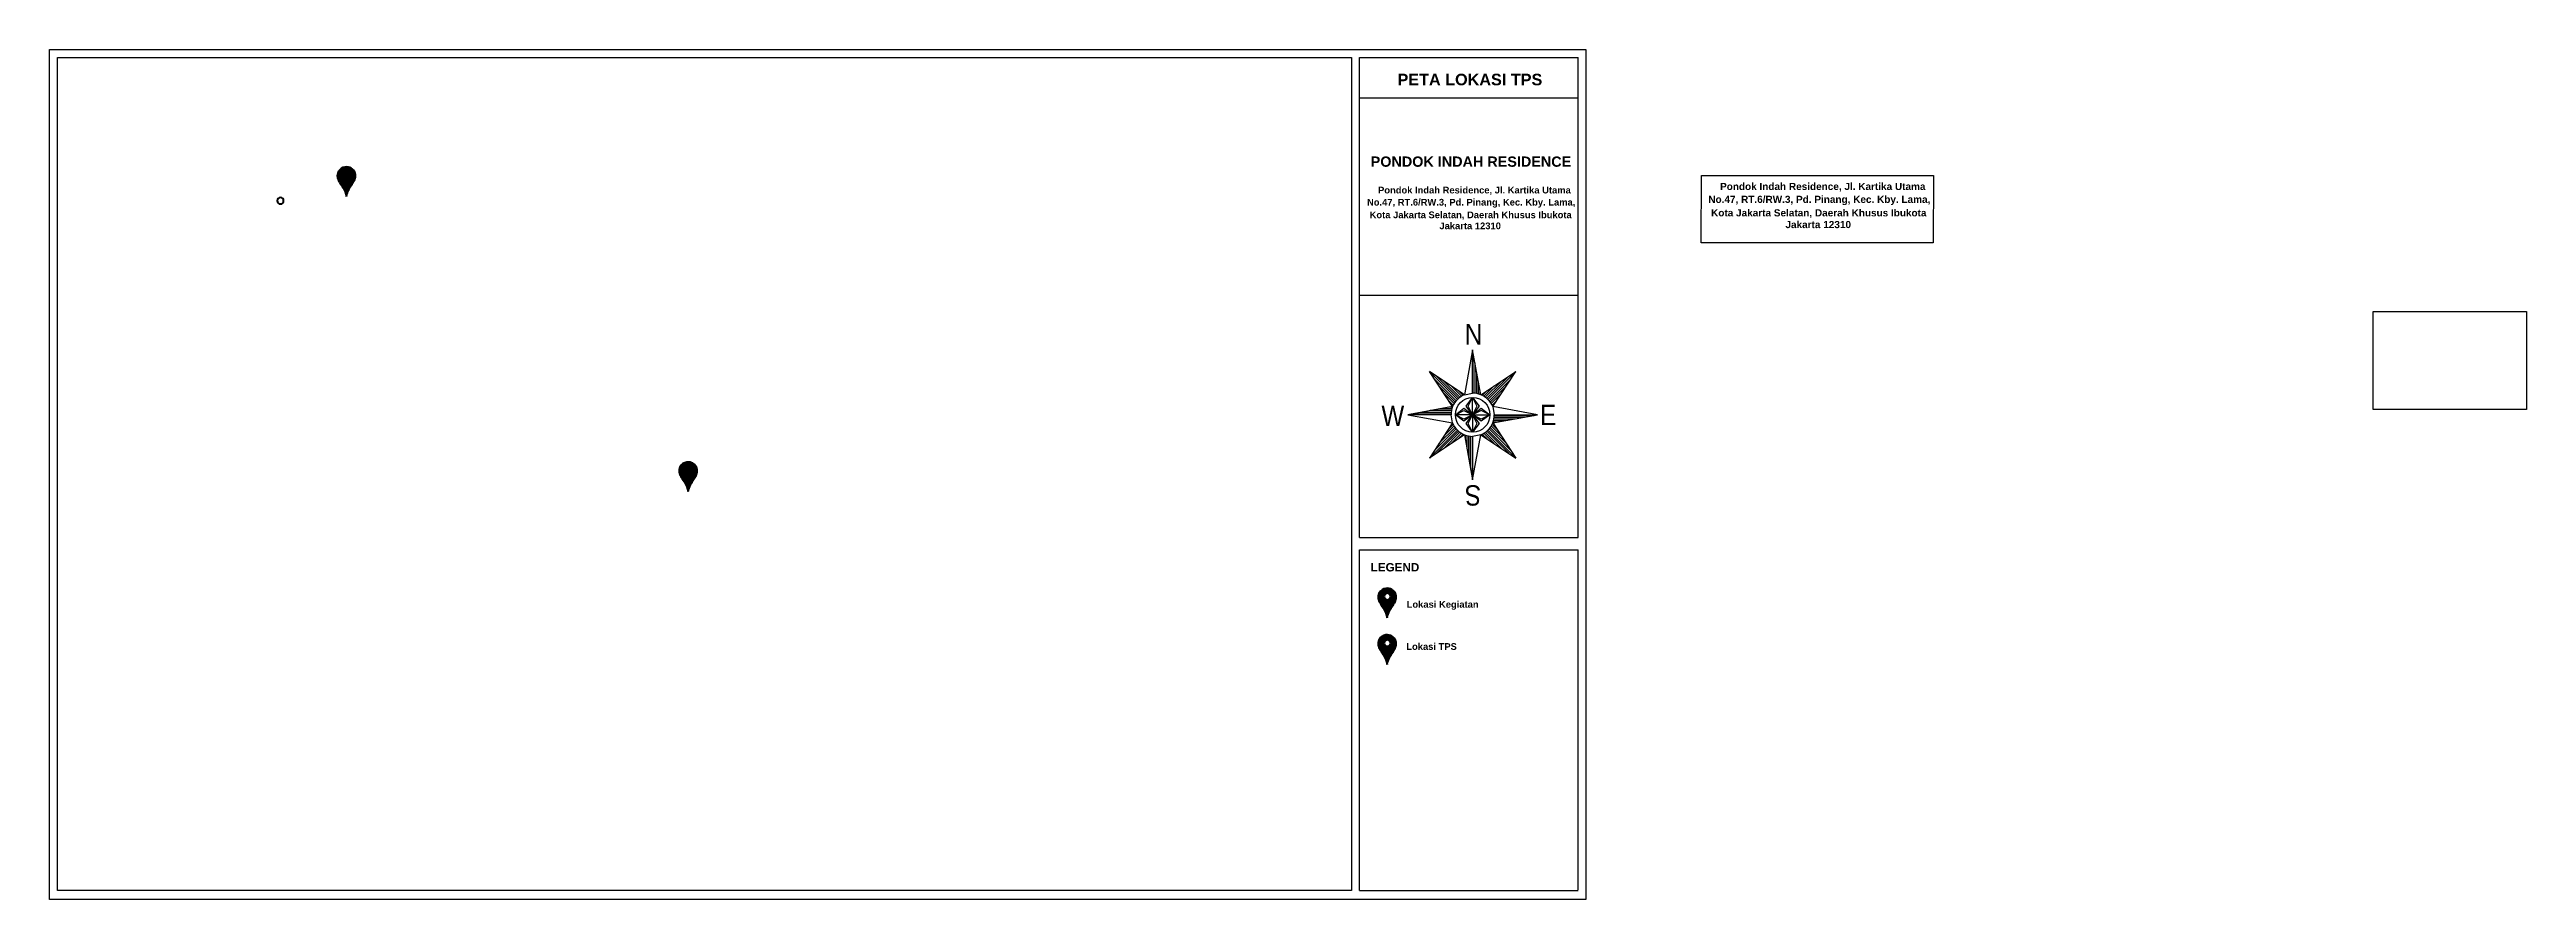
# Model space of a CAD drawing. Header units: millimetres. Extents: x -301641 to 1761893, y -305234 to 309597.
# Drawn here: x 76494 to 378884, y 78044 to 181880 of the extents above; entities that cross this region are included whole.
import ezdxf

# ---------------------------------------------------------------- set-up
doc = ezdxf.new("R2010")
doc.units = ezdxf.units.MM
doc.header["$MEASUREMENT"] = 0
doc.linetypes.add('PHANTOM2', pattern=[1.25, 0.625, -0.125, 0.125, -0.125, 0.125, -0.125])
doc.linetypes.add('PTS_EXT', pattern=[999999, 0, -999999])
doc.layers.add('A-TEXT-3', color=7, linetype='Continuous', lineweight=5)
for name, color, linetype in [('Batas Wilayah', 7, 'PHANTOM2'), ('ceco.net 339', 7, 'Continuous'), ('KOP-A3-SD-ST', 5, 'Continuous')]:
    doc.layers.add(name, color=color, linetype=linetype)
doc.styles.add('PED', font='SASB____.pfb', dxfattribs={"width": 0.9, "height": 0.4})
doc.styles.get("Standard").update_dxf_attribs({"font": 'arial.ttf'})
picture_1 = doc.add_image_def('image3.jpg', size_in_pixel=(375, 240))

msp = doc.modelspace()

# ---------------------------------------------------------------- texts
at = {"linetype": 'Continuous', "width": 0.85}
for s, rotation, p in [('N', 0, (249275, 145842)), ('S', 180, (251258, 128657))]:
    msp.add_text(s, height=2488, rotation=rotation, dxfattribs=at).set_placement(p)
for s, p in [('W', (239095, 135901)), ('E', (258469, 135996))]:
    msp.add_text(s, height=2488, dxfattribs=at).set_placement(p)
at = {"layer": 'A-TEXT-3', "color": 4, "linetype": 'Continuous', "style": 'PED'}
msp.add_text('PETA LOKASI TPS', height=1414.77, dxfattribs=at).set_placement((241056, 177505))
at = {"layer": 'A-TEXT-3', "color": 7, "linetype": 'Continuous', "style": 'PED'}
for s, height, p in [('PONDOK INDAH RESIDENCE', 1256.74, (237784, 167555)), ('No.47, RT.6/RW.3, Pd. Pinang, Kec. Kby. Lama,', 819.23, (237336, 162816)), ('Pondok Indah Residence, Jl. Kartika Utama ', 819.23, (238683, 164296)), ('No.47, RT.6/RW.3, Pd. Pinang, Kec. Kby. Lama,', 873.18, (279001, 163139)), ('Pondok Indah Residence, Jl. Kartika Utama ', 873.18, (280437, 164716)), (' Kota Jakarta Selatan, Daerah Khusus Ibukota ', 819.23, (237336, 161271)), ('Jakarta 12310', 819.23, (246172, 159926)), (' Kota Jakarta Selatan, Daerah Khusus Ibukota ', 873.18, (279001, 161492)), ('Jakarta 12310', 873.18, (288419, 160059)), ('LEGEND', 1020.2, (237784, 118120)), ('Lokasi Kegiatan', 819.23, (242180, 113688)), ('Lokasi TPS', 819.2, (242132, 108539))]:
    msp.add_text(s, height=height, dxfattribs=at).set_placement(p)

# ---------------------------------------------------------------- hatches: boundary and pattern name
h = msp.add_hatch(color=2)
h.dxf.hatch_style = 1
edge = h.paths.add_edge_path()
edge.add_spline(control_points=[(113694, 165891), (113734, 165974), (113779, 166051), (113806, 166143)], knot_values=[10, 10, 10, 10, 11, 11, 11, 11], degree=3, periodic=0)
edge.add_spline(control_points=[(113806, 166143), (113834, 166235), (113853, 166345), (113850, 166464)], knot_values=[9, 9, 9, 9, 10, 10, 10, 10], degree=3, periodic=0)
edge.add_spline(control_points=[(113850, 166464), (113845, 166696), (113779, 166874), (113682, 167024)], knot_values=[8, 8, 8, 8, 9, 9, 9, 9], degree=3, periodic=0)
edge.add_spline(control_points=[(113682, 167024), (113590, 167168), (113469, 167291), (113312, 167382)], knot_values=[7, 7, 7, 7, 8, 8, 8, 8], degree=3, periodic=0)
edge.add_spline(control_points=[(113312, 167382), (113120, 167495), (112850, 167568), (112561, 167525)], knot_values=[6, 6, 6, 6, 7, 7, 7, 7], degree=3, periodic=0)
edge.add_spline(control_points=[(112561, 167525), (112208, 167471), (111945, 167269), (111788, 167022)], knot_values=[5, 5, 5, 5, 6, 6, 6, 6], degree=3, periodic=0)
edge.add_spline(control_points=[(111788, 167022), (111693, 166872), (111627, 166688), (111622, 166460)], knot_values=[4, 4, 4, 4, 5, 5, 5, 5], degree=3, periodic=0)
edge.add_spline(control_points=[(111622, 166460), (111618, 166225), (111690, 166045), (111780, 165889)], knot_values=[3, 3, 3, 3, 4, 4, 4, 4], degree=3, periodic=0)
edge.add_spline(control_points=[(111780, 165889), (111825, 165811), (111866, 165732), (111912, 165657)], knot_values=[2, 2, 2, 2, 3, 3, 3, 3], degree=3, periodic=0)
edge.add_spline(control_points=[(111912, 165657), (112053, 165432), (112204, 165218), (112335, 164986)], knot_values=[1, 1, 1, 1, 2, 2, 2, 2], degree=3, periodic=0)
edge.add_spline(control_points=[(112335, 164986), (112511, 164673), (112657, 164336), (112739, 163931)], knot_values=[0, 0, 0, 0, 1, 1, 1, 1], degree=3, periodic=0)
edge.add_spline(control_points=[(112739, 163931), (112859, 164546), (113131, 164995), (113422, 165435)], knot_values=[12, 12, 12, 12, 13, 13, 13, 13], degree=3, periodic=0)
edge.add_spline(control_points=[(113422, 165435), (113520, 165582), (113617, 165730), (113694, 165891)], knot_values=[11, 11, 11, 11, 12, 12, 12, 12], degree=3, periodic=0)
edge = h.paths.add_edge_path(flags=16)
edge.add_spline(control_points=[(113140, 166528), (113140, 166313), (112965, 166138), (112749, 166138)], knot_values=[1, 1, 1, 1, 2, 2, 2, 2], degree=3, periodic=0)
edge.add_spline(control_points=[(112749, 166138), (112534, 166138), (112359, 166313), (112359, 166528)], knot_values=[2, 2, 2, 2, 3, 3, 3, 3], degree=3, periodic=0)
edge.add_spline(control_points=[(112359, 166528), (112359, 166744), (112534, 166919), (112749, 166919)], knot_values=[3, 3, 3, 3, 4, 4, 4, 4], degree=3, periodic=0)
edge.add_spline(control_points=[(112749, 166919), (112965, 166919), (113140, 166744), (113140, 166528)], knot_values=[0, 0, 0, 0, 1, 1, 1, 1], degree=3, periodic=0)
h = msp.add_hatch(color=256)
h.dxf.hatch_style = 1
edge = h.paths.add_edge_path()
edge.add_spline(control_points=[(112749, 166138), (112965, 166138), (113140, 166313), (113140, 166528)], knot_values=[1, 1, 1, 1, 2, 2, 2, 2], degree=3, periodic=0)
edge.add_spline(control_points=[(113140, 166528), (113140, 166744), (112965, 166919), (112749, 166919)], knot_values=[0, 0, 0, 0, 1, 1, 1, 1], degree=3, periodic=0)
edge.add_spline(control_points=[(112749, 166919), (112534, 166919), (112359, 166744), (112359, 166528)], knot_values=[3, 3, 3, 3, 4, 4, 4, 4], degree=3, periodic=0)
edge.add_spline(control_points=[(112359, 166528), (112359, 166313), (112534, 166138), (112749, 166138)], knot_values=[2, 2, 2, 2, 3, 3, 3, 3], degree=3, periodic=0)
at = {"true_color": 0xed1f24}
h = msp.add_hatch(color=240, dxfattribs=at)
h.dxf.hatch_style = 1
edge = h.paths.add_edge_path()
edge.add_spline(control_points=[(155420, 129837), (155460, 129919), (155505, 129996), (155532, 130089)], knot_values=[10, 10, 10, 10, 11, 11, 11, 11], degree=3, periodic=0)
edge.add_spline(control_points=[(155532, 130089), (155560, 130180), (155579, 130290), (155576, 130409)], knot_values=[9, 9, 9, 9, 10, 10, 10, 10], degree=3, periodic=0)
edge.add_spline(control_points=[(155576, 130409), (155571, 130641), (155505, 130819), (155408, 130970)], knot_values=[8, 8, 8, 8, 9, 9, 9, 9], degree=3, periodic=0)
edge.add_spline(control_points=[(155408, 130970), (155316, 131114), (155195, 131236), (155038, 131328)], knot_values=[7, 7, 7, 7, 8, 8, 8, 8], degree=3, periodic=0)
edge.add_spline(control_points=[(155038, 131328), (154846, 131440), (154576, 131514), (154287, 131470)], knot_values=[6, 6, 6, 6, 7, 7, 7, 7], degree=3, periodic=0)
edge.add_spline(control_points=[(154287, 131470), (153934, 131417), (153671, 131215), (153514, 130968)], knot_values=[5, 5, 5, 5, 6, 6, 6, 6], degree=3, periodic=0)
edge.add_spline(control_points=[(153514, 130968), (153419, 130818), (153353, 130634), (153348, 130405)], knot_values=[4, 4, 4, 4, 5, 5, 5, 5], degree=3, periodic=0)
edge.add_spline(control_points=[(153348, 130405), (153344, 130171), (153416, 129990), (153506, 129835)], knot_values=[3, 3, 3, 3, 4, 4, 4, 4], degree=3, periodic=0)
edge.add_spline(control_points=[(153506, 129835), (153551, 129757), (153592, 129677), (153638, 129602)], knot_values=[2, 2, 2, 2, 3, 3, 3, 3], degree=3, periodic=0)
edge.add_spline(control_points=[(153638, 129602), (153779, 129378), (153930, 129164), (154061, 128932)], knot_values=[1, 1, 1, 1, 2, 2, 2, 2], degree=3, periodic=0)
edge.add_spline(control_points=[(154061, 128932), (154237, 128619), (154383, 128282), (154465, 127877)], knot_values=[0, 0, 0, 0, 1, 1, 1, 1], degree=3, periodic=0)
edge.add_spline(control_points=[(154465, 127877), (154585, 128491), (154857, 128940), (155148, 129380)], knot_values=[12, 12, 12, 12, 13, 13, 13, 13], degree=3, periodic=0)
edge.add_spline(control_points=[(155148, 129380), (155246, 129528), (155343, 129675), (155420, 129837)], knot_values=[11, 11, 11, 11, 12, 12, 12, 12], degree=3, periodic=0)
edge = h.paths.add_edge_path(flags=16)
edge.add_spline(control_points=[(154866, 130474), (154866, 130258), (154691, 130083), (154475, 130083)], knot_values=[1, 1, 1, 1, 2, 2, 2, 2], degree=3, periodic=0)
edge.add_spline(control_points=[(154475, 130083), (154260, 130083), (154085, 130258), (154085, 130474)], knot_values=[2, 2, 2, 2, 3, 3, 3, 3], degree=3, periodic=0)
edge.add_spline(control_points=[(154085, 130474), (154085, 130689), (154260, 130864), (154475, 130864)], knot_values=[3, 3, 3, 3, 4, 4, 4, 4], degree=3, periodic=0)
edge.add_spline(control_points=[(154475, 130864), (154691, 130864), (154866, 130689), (154866, 130474)], knot_values=[0, 0, 0, 0, 1, 1, 1, 1], degree=3, periodic=0)
h = msp.add_hatch()
h.set_pattern_fill('ANSI31', color=256)
h.set_pattern_definition([(45, (-85337.93909, 29192.94184), (-0.08838834765, 0.08838834765), [])])
edge = h.paths.add_edge_path()
edge.add_spline(control_points=[(154866, 130474), (154866, 130689), (154691, 130864), (154475, 130864)], knot_values=[0, 0, 0, 0, 1, 1, 1, 1], degree=3, periodic=0)
edge.add_spline(control_points=[(154475, 130864), (154260, 130864), (154085, 130689), (154085, 130474)], knot_values=[3, 3, 3, 3, 4, 4, 4, 4], degree=3, periodic=0)
edge.add_spline(control_points=[(154085, 130474), (154085, 130258), (154260, 130083), (154475, 130083)], knot_values=[2, 2, 2, 2, 3, 3, 3, 3], degree=3, periodic=0)
edge.add_spline(control_points=[(154475, 130083), (154691, 130083), (154866, 130258), (154866, 130474)], knot_values=[1, 1, 1, 1, 2, 2, 2, 2], degree=3, periodic=0)
h = msp.add_hatch(color=240, dxfattribs=at)
h.dxf.hatch_style = 1
edge = h.paths.add_edge_path()
edge.add_spline(control_points=[(240486, 113965), (240583, 114112), (240681, 114260), (240758, 114421)], knot_values=[11, 11, 11, 11, 12, 12, 12, 12], degree=3, periodic=0)
edge.add_spline(control_points=[(240758, 114421), (240798, 114504), (240843, 114581), (240870, 114673)], knot_values=[10, 10, 10, 10, 11, 11, 11, 11], degree=3, periodic=0)
edge.add_spline(control_points=[(240870, 114673), (240898, 114765), (240917, 114875), (240914, 114994)], knot_values=[9, 9, 9, 9, 10, 10, 10, 10], degree=3, periodic=0)
edge.add_spline(control_points=[(240914, 114994), (240909, 115226), (240843, 115404), (240746, 115554)], knot_values=[8, 8, 8, 8, 9, 9, 9, 9], degree=3, periodic=0)
edge.add_spline(control_points=[(240746, 115554), (240654, 115699), (240533, 115821), (240376, 115913)], knot_values=[7, 7, 7, 7, 8, 8, 8, 8], degree=3, periodic=0)
edge.add_spline(control_points=[(240376, 115913), (240184, 116025), (239914, 116098), (239625, 116055)], knot_values=[6, 6, 6, 6, 7, 7, 7, 7], degree=3, periodic=0)
edge.add_spline(control_points=[(239625, 116055), (239272, 116002), (239009, 115799), (238852, 115552)], knot_values=[5, 5, 5, 5, 6, 6, 6, 6], degree=3, periodic=0)
edge.add_spline(control_points=[(238852, 115552), (238757, 115402), (238691, 115219), (238686, 114990)], knot_values=[4, 4, 4, 4, 5, 5, 5, 5], degree=3, periodic=0)
edge.add_spline(control_points=[(238686, 114990), (238681, 114755), (238754, 114575), (238844, 114419)], knot_values=[3, 3, 3, 3, 4, 4, 4, 4], degree=3, periodic=0)
edge.add_spline(control_points=[(238844, 114419), (238889, 114341), (238930, 114262), (238976, 114187)], knot_values=[2, 2, 2, 2, 3, 3, 3, 3], degree=3, periodic=0)
edge.add_spline(control_points=[(238976, 114187), (239117, 113962), (239268, 113748), (239399, 113516)], knot_values=[1, 1, 1, 1, 2, 2, 2, 2], degree=3, periodic=0)
edge.add_spline(control_points=[(239399, 113516), (239575, 113204), (239721, 112866), (239803, 112461)], knot_values=[0, 0, 0, 0, 1, 1, 1, 1], degree=3, periodic=0)
edge.add_spline(control_points=[(239803, 112461), (239923, 113076), (240195, 113525), (240486, 113965)], knot_values=[12, 12, 12, 12, 13, 13, 13, 13], degree=3, periodic=0)
edge = h.paths.add_edge_path(flags=16)
edge.add_spline(control_points=[(240203, 115058), (240203, 114843), (240029, 114668), (239813, 114668)], knot_values=[1, 1, 1, 1, 2, 2, 2, 2], degree=3, periodic=0)
edge.add_spline(control_points=[(239813, 114668), (239597, 114668), (239423, 114843), (239423, 115058)], knot_values=[2, 2, 2, 2, 3, 3, 3, 3], degree=3, periodic=0)
edge.add_spline(control_points=[(239423, 115058), (239423, 115274), (239597, 115449), (239813, 115449)], knot_values=[3, 3, 3, 3, 4, 4, 4, 4], degree=3, periodic=0)
edge.add_spline(control_points=[(239813, 115449), (240029, 115449), (240203, 115274), (240203, 115058)], knot_values=[0, 0, 0, 0, 1, 1, 1, 1], degree=3, periodic=0)
h = msp.add_hatch(color=2)
h.dxf.hatch_style = 1
edge = h.paths.add_edge_path()
edge.add_spline(control_points=[(240758, 108727), (240798, 108810), (240843, 108887), (240870, 108979)], knot_values=[10, 10, 10, 10, 11, 11, 11, 11], degree=3, periodic=0)
edge.add_spline(control_points=[(240870, 108979), (240898, 109071), (240917, 109181), (240914, 109300)], knot_values=[9, 9, 9, 9, 10, 10, 10, 10], degree=3, periodic=0)
edge.add_spline(control_points=[(240914, 109300), (240909, 109532), (240843, 109710), (240746, 109860)], knot_values=[8, 8, 8, 8, 9, 9, 9, 9], degree=3, periodic=0)
edge.add_spline(control_points=[(240746, 109860), (240654, 110005), (240533, 110127), (240376, 110219)], knot_values=[7, 7, 7, 7, 8, 8, 8, 8], degree=3, periodic=0)
edge.add_spline(control_points=[(240376, 110219), (240184, 110331), (239914, 110404), (239625, 110361)], knot_values=[6, 6, 6, 6, 7, 7, 7, 7], degree=3, periodic=0)
edge.add_spline(control_points=[(239625, 110361), (239272, 110308), (239009, 110105), (238852, 109858)], knot_values=[5, 5, 5, 5, 6, 6, 6, 6], degree=3, periodic=0)
edge.add_spline(control_points=[(238852, 109858), (238757, 109708), (238691, 109525), (238686, 109296)], knot_values=[4, 4, 4, 4, 5, 5, 5, 5], degree=3, periodic=0)
edge.add_spline(control_points=[(238686, 109296), (238681, 109062), (238754, 108881), (238844, 108725)], knot_values=[3, 3, 3, 3, 4, 4, 4, 4], degree=3, periodic=0)
edge.add_spline(control_points=[(238844, 108725), (238889, 108647), (238930, 108568), (238976, 108493)], knot_values=[2, 2, 2, 2, 3, 3, 3, 3], degree=3, periodic=0)
edge.add_spline(control_points=[(238976, 108493), (239117, 108268), (239268, 108054), (239399, 107822)], knot_values=[1, 1, 1, 1, 2, 2, 2, 2], degree=3, periodic=0)
edge.add_spline(control_points=[(239399, 107822), (239575, 107510), (239721, 107173), (239803, 106767)], knot_values=[0, 0, 0, 0, 1, 1, 1, 1], degree=3, periodic=0)
edge.add_spline(control_points=[(239803, 106767), (239923, 107382), (240195, 107831), (240486, 108271)], knot_values=[12, 12, 12, 12, 13, 13, 13, 13], degree=3, periodic=0)
edge.add_spline(control_points=[(240486, 108271), (240583, 108418), (240681, 108566), (240758, 108727)], knot_values=[11, 11, 11, 11, 12, 12, 12, 12], degree=3, periodic=0)
edge = h.paths.add_edge_path(flags=16)
edge.add_spline(control_points=[(240203, 109364), (240203, 109149), (240029, 108974), (239813, 108974)], knot_values=[1, 1, 1, 1, 2, 2, 2, 2], degree=3, periodic=0)
edge.add_spline(control_points=[(239813, 108974), (239597, 108974), (239423, 109149), (239423, 109364)], knot_values=[2, 2, 2, 2, 3, 3, 3, 3], degree=3, periodic=0)
edge.add_spline(control_points=[(239423, 109364), (239423, 109580), (239597, 109755), (239813, 109755)], knot_values=[3, 3, 3, 3, 4, 4, 4, 4], degree=3, periodic=0)
edge.add_spline(control_points=[(239813, 109755), (240029, 109755), (240203, 109580), (240203, 109364)], knot_values=[0, 0, 0, 0, 1, 1, 1, 1], degree=3, periodic=0)

# ---------------------------------------------------------------- linework, layer by layer
at = {"linetype": 'Continuous'}
for p, q in [((251229, 139710), (250233, 145192)), ((250233, 139905), (250233, 145192)), ((249236, 139710), (244946, 142548)), ((247784, 138258), (244946, 142548)), ((248363, 139131), (244946, 142548)), ((250312, 139903), (250312, 144755)), ((250523, 139889), (250523, 143592)), ((250735, 139856), (250735, 142429)), ((251229, 139710), (255519, 142548)), ((252102, 139131), (255519, 142548)), ((252681, 138258), (255519, 142548)), ((248220, 138975), (245530, 141664)), ((248519, 139274), (245829, 141963)), ((248088, 138807), (246115, 140780)), ((247969, 138627), (246700, 139897)), ((248686, 139405), (246713, 141378)), ((248867, 139524), (247597, 140794)), ((249060, 139630), (248481, 140209)), ((249439, 138319), (250233, 139376)), ((249704, 138319), (250233, 139376)), ((250233, 139376), (251026, 138319)), ((250946, 139806), (250946, 141266)), ((251158, 139738), (251158, 140103)), ((251405, 139630), (251984, 140209)), ((251599, 139524), (252868, 140794)), ((251779, 139405), (253752, 141378)), ((251946, 139274), (254636, 141963)), ((252245, 138975), (254935, 141664)), ((252377, 138807), (254350, 140780)), ((252496, 138627), (253765, 139897)), ((247784, 138258), (242302, 137261)), ((247589, 137261), (242302, 137261)), ((247590, 137341), (242738, 137341)), ((247605, 137552), (243901, 137552)), ((247784, 136265), (244946, 131974)), ((247637, 137763), (245065, 137763)), ((247687, 137975), (246228, 137975)), ((247863, 138434), (247285, 139012)), ((247863, 136089), (247285, 135510)), ((247756, 138186), (247391, 138186)), ((248118, 137261), (249175, 138054)), ((249175, 136733), (248118, 137261)), ((249175, 136468), (248118, 137261)), ((249175, 138054), (250233, 137261)), ((250233, 137261), (249175, 136733)), ((250233, 137261), (249175, 136468)), ((250233, 137261), (249439, 138319)), ((249439, 136204), (250233, 137261)), ((250233, 135147), (249439, 136204)), ((250233, 137261), (249704, 138319)), ((251026, 138319), (250233, 137261)), ((250233, 137261), (251290, 138054)), ((251290, 137790), (250233, 137261)), ((250233, 137261), (250761, 136204)), ((250233, 137261), (251026, 136204)), ((251290, 136468), (250233, 137261)), ((250761, 136204), (250233, 135147)), ((251026, 136204), (250233, 135147)), ((251290, 138054), (252347, 137261)), ((252347, 137261), (251290, 137790)), ((252347, 137261), (251290, 136468)), ((252602, 138434), (253180, 139012)), ((252602, 136089), (253180, 135510)), ((252681, 136265), (258163, 137261)), ((252681, 136265), (255519, 131974)), ((252709, 136336), (253074, 136336)), ((252778, 136548), (254237, 136548)), ((252828, 136759), (255401, 136759)), ((252860, 136970), (256564, 136970)), ((252875, 137182), (257727, 137182)), ((252876, 137261), (258163, 137261)), ((248363, 135392), (244946, 131974)), ((249236, 134813), (244946, 131974)), ((248220, 135547), (245530, 132858)), ((248519, 135249), (245829, 132559)), ((248088, 135715), (246115, 133742)), ((247969, 135895), (246700, 134626)), ((248686, 135117), (246713, 133144)), ((248867, 134998), (247597, 133729)), ((249060, 134892), (248481, 134313)), ((249236, 134813), (250233, 129331)), ((249307, 134785), (249307, 134419)), ((249519, 134716), (249519, 133256)), ((249730, 134666), (249730, 132093)), ((249942, 134634), (249942, 130930)), ((250153, 134619), (250153, 129767)), ((250233, 134618), (250233, 129331)), ((251229, 134813), (255519, 131974)), ((251405, 134892), (251984, 134313)), ((251599, 134998), (252868, 133729)), ((251779, 135117), (253752, 133144)), ((251946, 135249), (254636, 132559)), ((252102, 135392), (255519, 131974)), ((252245, 135547), (254935, 132858)), ((252377, 135715), (254350, 133742)), ((252496, 135895), (253765, 134626))]:
    msp.add_line(p, q, dxfattribs=at)
at = {"color": 251}
msp.add_lwpolyline([(76494, 181880), (264066, 181880), (264066, 78044), (76494, 78044)], close=True, dxfattribs=at)
at = {"color": 18, "true_color": 0x000000}
msp.add_lwpolyline([(278166, 166507), (306512, 166507), (306467, 158268), (278121, 158268)], close=True, dxfattribs=at)
at = {"linetype": 'PTS_EXT'}
msp.add_lwpolyline([(244946, 142548), (247784, 138258), (242302, 137261), (247784, 136265), (244946, 131974), (249236, 134813), (250233, 129331), (251229, 134813), (255519, 131974), (252681, 136265), (258163, 137261), (252681, 138258), (255519, 142548), (251229, 139710), (250233, 145192), (249236, 139710)], close=True, dxfattribs=at)
at = {"linetype": 'Continuous'}
for points in [[(250233, 145192), (249236, 139710), (250233, 139905), (250233, 145192)], [(250233, 137261), (250233, 139376), (250761, 138319), (250233, 137261)], [(242302, 137261), (247784, 136265), (247589, 137261), (242302, 137261)], [(250233, 137261), (248118, 137261), (249175, 137790), (250233, 137261)], [(250233, 137261), (250233, 135147), (249704, 136204), (250233, 137261)], [(250233, 137261), (252347, 137261), (251290, 136733), (250233, 137261)], [(258163, 137261), (252681, 138258), (252876, 137261), (258163, 137261)], [(250233, 129331), (251229, 134813), (250233, 134618), (250233, 129331)]]:
    msp.add_lwpolyline(points, close=True, dxfattribs=at)
msp.add_circle((250233, 137261), 2115, dxfattribs=at)
for start, end in [(112.151, 157.849), (67.8485, 90), (22.1515, 67.8486), (157.849, 180), (202.151, 247.849), (292.151, 337.849), (337.849, 0), (247.849, 270)]:
    msp.add_arc((250233, 137261), 2643, start, end, dxfattribs=at)
at = {"layer": 'ceco.net 339', "lineweight": 100}
for points, knots in [([(112739, 163931), (112657, 164336), (112511, 164673), (112335, 164986), (112204, 165218), (112053, 165432), (111912, 165657), (111866, 165732), (111825, 165811), (111780, 165889), (111690, 166045), (111618, 166225), (111622, 166460), (111627, 166688), (111693, 166872), (111788, 167022), (111945, 167269), (112208, 167471), (112561, 167525), (112850, 167568), (113120, 167495), (113312, 167382), (113469, 167291), (113590, 167168), (113682, 167024), (113779, 166874), (113845, 166696), (113850, 166464), (113853, 166345), (113834, 166235), (113806, 166143), (113779, 166051), (113734, 165974), (113694, 165891), (113617, 165730), (113520, 165582), (113422, 165435), (113131, 164995), (112859, 164546), (112739, 163931)], [0, 0, 0, 0, 1, 1, 1, 2, 2, 2, 3, 3, 3, 4, 4, 4, 5, 5, 5, 6, 6, 6, 7, 7, 7, 8, 8, 8, 9, 9, 9, 10, 10, 10, 11, 11, 11, 12, 12, 12, 13, 13, 13, 13]), ([(104686, 163796), (104902, 163796), (105077, 163621), (105077, 163405), (105077, 163190), (104902, 163015), (104686, 163015), (104471, 163015), (104296, 163190), (104296, 163405), (104296, 163621), (104471, 163796), (104686, 163796)], [0, 0, 0, 0, 1, 1, 1, 2, 2, 2, 3, 3, 3, 4, 4, 4, 4]), ([(154465, 127877), (154383, 128282), (154237, 128619), (154061, 128932), (153930, 129164), (153779, 129378), (153638, 129602), (153592, 129677), (153551, 129757), (153506, 129835), (153416, 129990), (153344, 130171), (153348, 130405), (153353, 130634), (153419, 130818), (153514, 130968), (153671, 131215), (153934, 131417), (154287, 131470), (154576, 131514), (154846, 131440), (155038, 131328), (155195, 131236), (155316, 131114), (155408, 130970), (155505, 130819), (155571, 130641), (155576, 130409), (155579, 130290), (155560, 130180), (155532, 130089), (155505, 129996), (155460, 129919), (155420, 129837), (155343, 129675), (155246, 129528), (155148, 129380), (154857, 128940), (154585, 128491), (154465, 127877)], [0, 0, 0, 0, 1, 1, 1, 2, 2, 2, 3, 3, 3, 4, 4, 4, 5, 5, 5, 6, 6, 6, 7, 7, 7, 8, 8, 8, 9, 9, 9, 10, 10, 10, 11, 11, 11, 12, 12, 12, 13, 13, 13, 13]), ([(154475, 130864), (154691, 130864), (154866, 130689), (154866, 130474), (154866, 130258), (154691, 130083), (154475, 130083), (154260, 130083), (154085, 130258), (154085, 130474), (154085, 130689), (154260, 130864), (154475, 130864)], [0, 0, 0, 0, 1, 1, 1, 2, 2, 2, 3, 3, 3, 4, 4, 4, 4]), ([(239803, 112461), (239721, 112866), (239575, 113204), (239399, 113516), (239268, 113748), (239117, 113962), (238976, 114187), (238930, 114262), (238889, 114341), (238844, 114419), (238754, 114575), (238681, 114755), (238686, 114990), (238691, 115219), (238757, 115402), (238852, 115552), (239009, 115799), (239272, 116002), (239625, 116055), (239914, 116098), (240184, 116025), (240376, 115913), (240533, 115821), (240654, 115699), (240746, 115554), (240843, 115404), (240909, 115226), (240914, 114994), (240917, 114875), (240898, 114765), (240870, 114673), (240843, 114581), (240798, 114504), (240758, 114421), (240681, 114260), (240583, 114112), (240486, 113965), (240195, 113525), (239923, 113076), (239803, 112461)], [0, 0, 0, 0, 1, 1, 1, 2, 2, 2, 3, 3, 3, 4, 4, 4, 5, 5, 5, 6, 6, 6, 7, 7, 7, 8, 8, 8, 9, 9, 9, 10, 10, 10, 11, 11, 11, 12, 12, 12, 13, 13, 13, 13]), ([(239813, 115449), (240029, 115449), (240203, 115274), (240203, 115058), (240203, 114843), (240029, 114668), (239813, 114668), (239597, 114668), (239423, 114843), (239423, 115058), (239423, 115274), (239597, 115449), (239813, 115449)], [0, 0, 0, 0, 1, 1, 1, 2, 2, 2, 3, 3, 3, 4, 4, 4, 4]), ([(239803, 106767), (239721, 107172), (239575, 107510), (239399, 107822), (239268, 108054), (239117, 108268), (238976, 108493), (238930, 108568), (238889, 108647), (238844, 108725), (238754, 108881), (238681, 109062), (238686, 109296), (238691, 109525), (238757, 109708), (238852, 109858), (239009, 110105), (239272, 110308), (239625, 110361), (239914, 110404), (240184, 110331), (240376, 110219), (240533, 110127), (240654, 110005), (240746, 109860), (240843, 109710), (240909, 109532), (240914, 109300), (240917, 109181), (240898, 109071), (240870, 108979), (240843, 108887), (240798, 108810), (240758, 108727), (240681, 108566), (240583, 108418), (240486, 108271), (240195, 107831), (239923, 107382), (239803, 106767)], [0, 0, 0, 0, 1, 1, 1, 2, 2, 2, 3, 3, 3, 4, 4, 4, 5, 5, 5, 6, 6, 6, 7, 7, 7, 8, 8, 8, 9, 9, 9, 10, 10, 10, 11, 11, 11, 12, 12, 12, 13, 13, 13, 13]), ([(239813, 109755), (240029, 109755), (240203, 109580), (240203, 109364), (240203, 109149), (240029, 108974), (239813, 108974), (239597, 108974), (239423, 109149), (239423, 109364), (239423, 109580), (239597, 109755), (239813, 109755)], [0, 0, 0, 0, 1, 1, 1, 2, 2, 2, 3, 3, 3, 4, 4, 4, 4])]:
    msp.add_open_spline(points, degree=3, knots=knots, dxfattribs=at)
at = {"layer": 'KOP-A3-SD-ST', "color": 5}
for p, q in [((236404, 180918), (263104, 180918)), ((236406, 122259), (236406, 180918)), ((263104, 122259), (263099, 180918)), ((236406, 175988), (263104, 175988)), ((236408, 151866), (263105, 151866)), ((236406, 122259), (263104, 122259)), ((236406, 97615), (236406, 120770)), ((236406, 120770), (263104, 120770)), ((263104, 97615), (263104, 120770)), ((236406, 86839), (236406, 97615)), ((263104, 86839), (263104, 97615)), ((236406, 79130), (236406, 87754)), ((263104, 79220), (263104, 86839)), ((236406, 79130), (263104, 79130))]:
    msp.add_line(p, q, dxfattribs=at)
at = {"layer": 'KOP-A3-SD-ST', "color": 6, "ltscale": 3000}
msp.add_lwpolyline([(77457, 180918), (235443, 180918), (235443, 79130), (77457, 79130)], close=True, dxfattribs=at)

msp.set_redraw_order([(e.dxf.handle, doc.entitydb.next_handle()) for e in msp.query("TEXT MTEXT ATTDEF DIMENSION ARC_DIMENSION")])  # texts and dimensions are drawn at this point

# ---------------------------------------------------------------- pictures from other files: only their frames are drawn
at = {"layer": 'Batas Wilayah'}
image = msp.add_image(picture_1, insert=(360152, 137886), size_in_units=(18732, 11988), dxfattribs=at)
image.dxf.flags = 7

doc.saveas('drawing.dxf')
